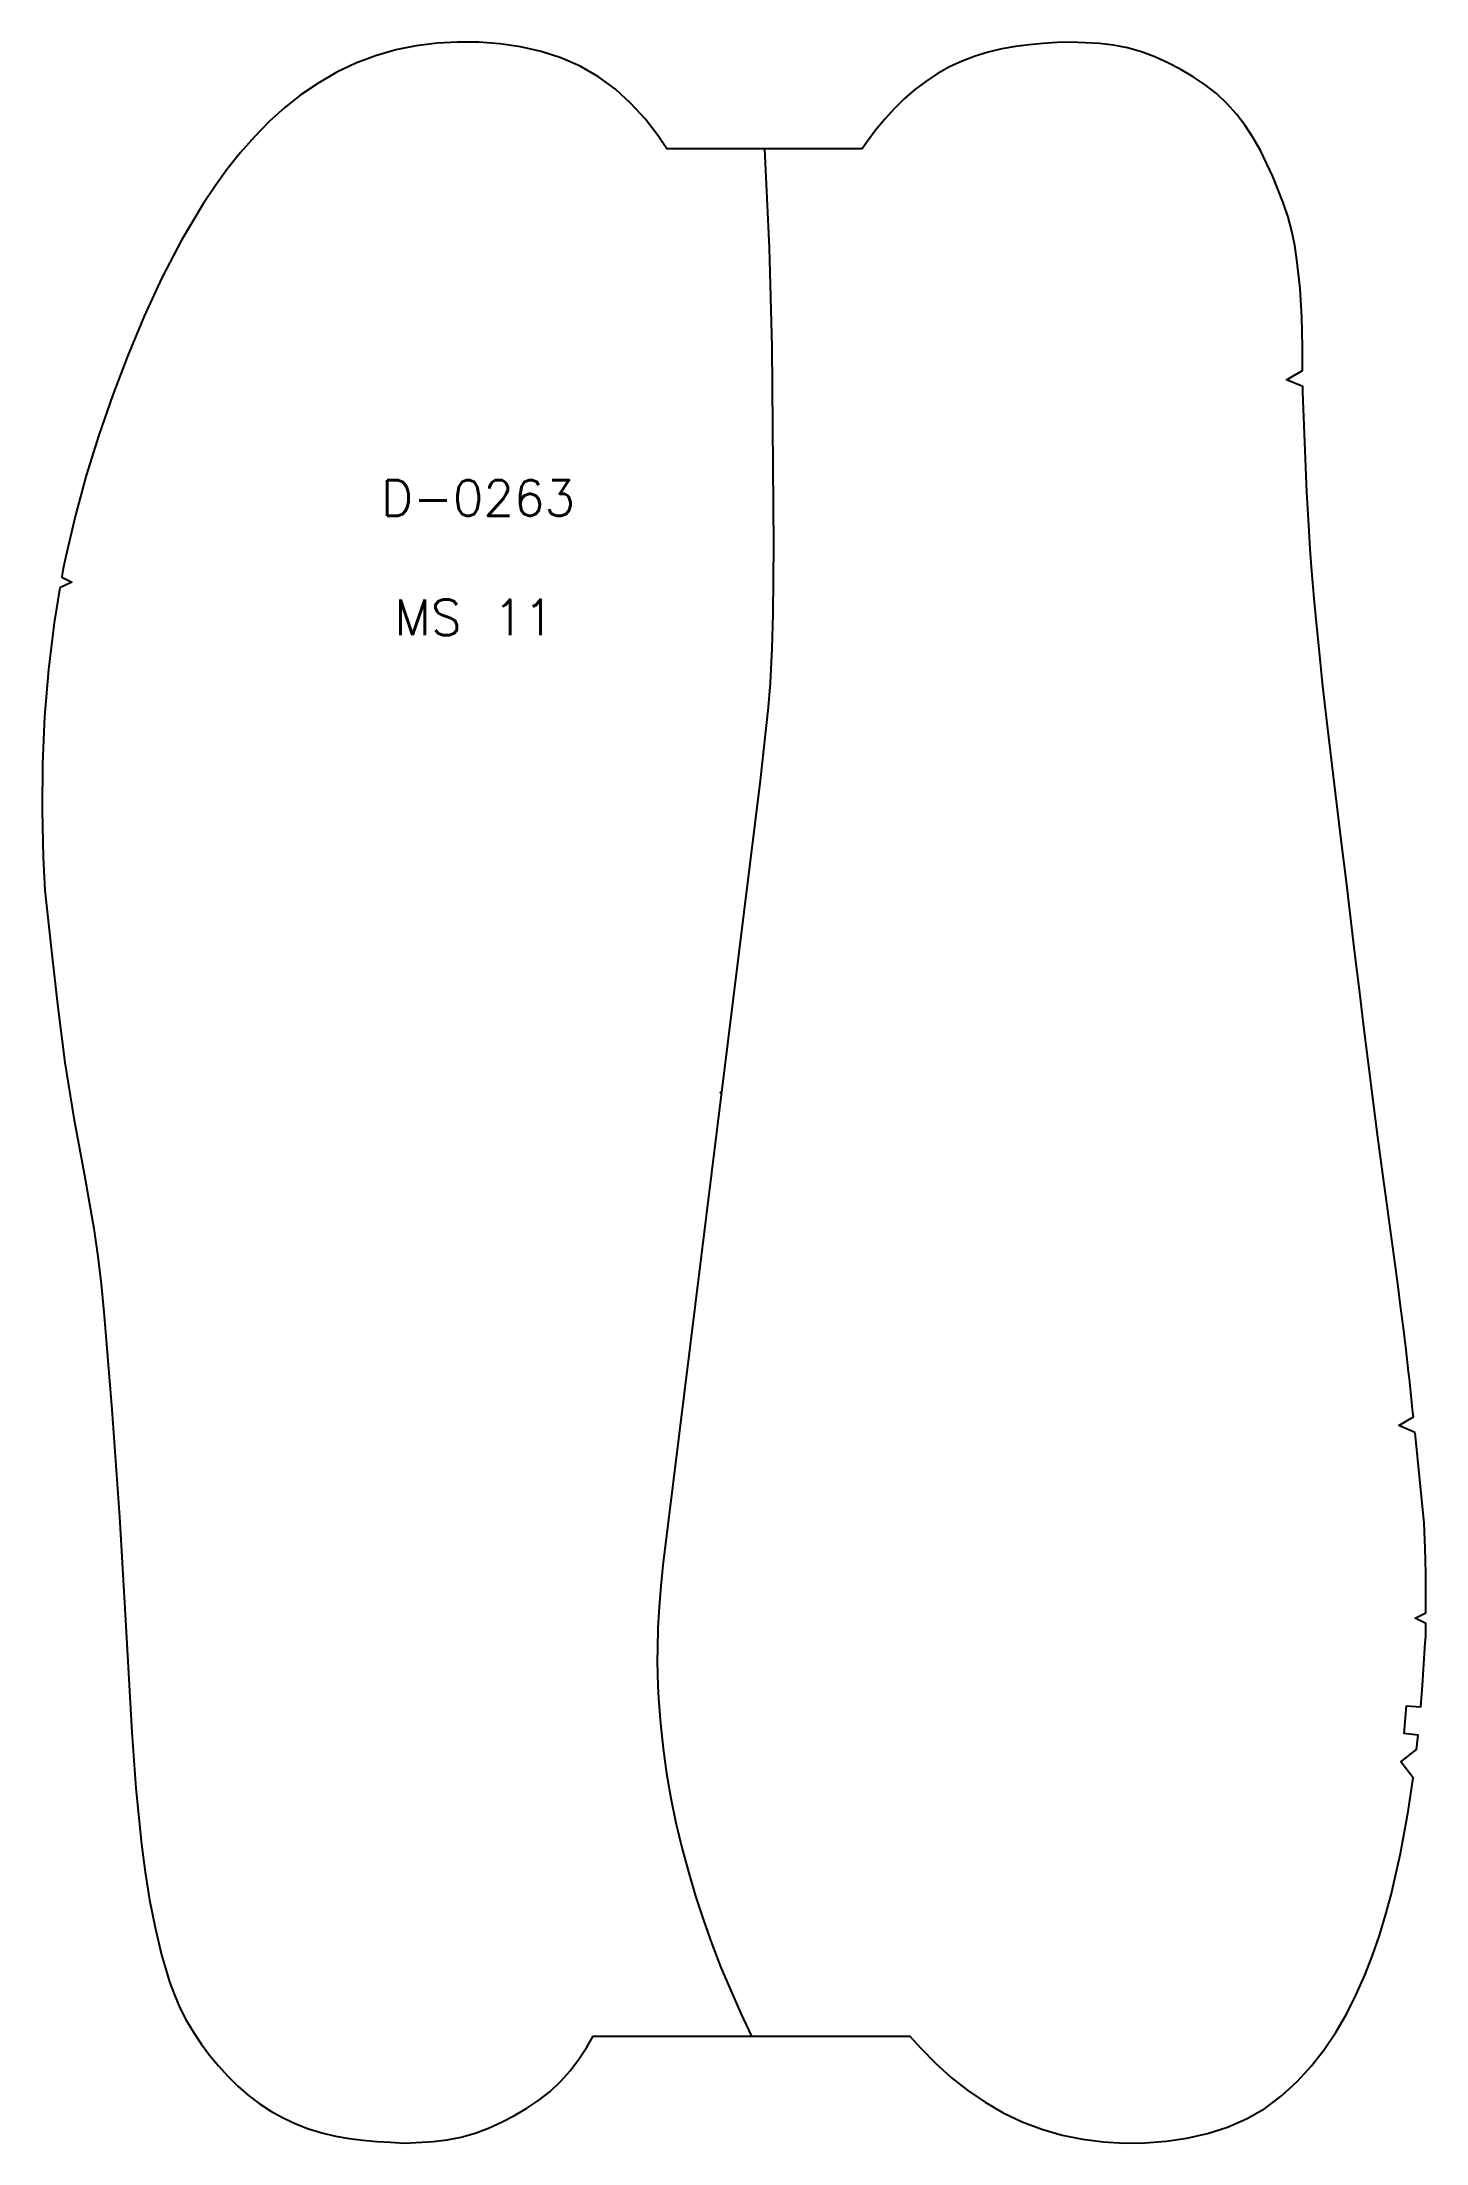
# Model space of a CAD drawing. Extents: x -3600 to 4663, y 5 to 334.
# Drawn here: x 2051.6 to 2245.7, y 4.9 to 299.5 of the extents above; entities that cross this region are included whole.
import ezdxf

# ---------------------------------------------------------------- set-up
doc = ezdxf.new("R2010")
doc.units = 0
doc.layers.add('DEFAULT', color=7, linetype='CONTINUOUS')
doc.styles.add('MTXPL_ARIAL', font='txt.shx', dxfattribs={"height": 0.2})

# ---------------------------------------------------------------- blocks, each defined once
blk = doc.blocks.new('*X5')
at = {"layer": 'DEFAULT', "color": 7, "style": 'MTXPL_ARIAL'}
for s, p in [('D-0263', (2099.12, 233.11)), ('MS 11', (2100.97, 216.36))]:
    blk.add_text(s, height=5, dxfattribs=at).set_placement(p)

msp = doc.modelspace()

# ---------------------------------------------------------------- linework, layer by layer
at = {"layer": 'DEFAULT', "color": 7}
msp.add_lwpolyline([(2090.84, 6.34), (2092.73, 5.89), (2094.65, 5.55), (2096.58, 5.3), (2098.51, 5.14), (2100.45, 5.02), (2102.4, 4.92), (2106.41, 5.12), (2108.41, 5.35), (2110.38, 5.72), (2112.31, 6.28), (2114.2, 7), (2116.03, 7.83), (2117.82, 8.77), (2119.56, 9.79), (2121.24, 10.91), (2122.83, 12.16), (2124.3, 13.53), (2125.65, 15.05), (2126.87, 16.66), (2127.98, 18.36), (2128.88, 19.92), (2173.31, 19.92), (2174.81, 18.21), (2176.88, 16.1), (2179.08, 14.12), (2181.4, 12.29), (2183.85, 10.63), (2186.4, 9.16), (2189.06, 7.89), (2191.8, 6.85), (2194.64, 6.03), (2197.51, 5.45), (2200.43, 5.08), (2203.37, 4.92), (2206.3, 4.96), (2209.24, 5.19), (2212.15, 5.62), (2215.02, 6.26), (2217.82, 7.15), (2220.52, 8.32), (2223.07, 9.78), (2225.44, 11.54), (2227.62, 13.53), (2229.61, 15.72), (2231.43, 18.06), (2233.07, 20.52), (2234.56, 23.08), (2235.9, 25.73), (2237.1, 28.45), (2238.18, 31.21), (2239.14, 34.03), (2240.01, 36.87), (2240.78, 39.74), (2242.1, 45.54), (2243.16, 51.4), (2243.87, 56.14), (2242.15, 58.35), (2244.36, 60.11), (2244.59, 62.1), (2242.61, 62.33), (2242.97, 66.24), (2244.96, 66.08), (2245.21, 69.13), (2245.59, 75.07), (2245.64, 75.97), (2245.66, 77.75), (2244.17, 78.51), (2245.68, 79.25), (2245.68, 84.8), (2245.58, 88.33), (2245.43, 91.86), (2244.15, 104.49), (2244.14, 104.58), (2241.86, 105.53), (2243.92, 106.74), (2243.86, 107.35), (2243.66, 109.25), (2243.56, 110.2), (2243.46, 111.15), (2243.35, 112.1), (2243.25, 113.05), (2242.89, 116.15), (2242.52, 119.24), (2242.12, 122.32), (2241.72, 125.41), (2241.3, 128.49), (2240.89, 131.57), (2240.46, 134.65), (2240.04, 137.73), (2239.63, 140.8), (2238.94, 145.96), (2238.27, 151.12), (2237.62, 156.29), (2236.98, 161.45), (2236.35, 166.62), (2235.72, 171.79), (2235.09, 176.97), (2234.47, 182.14), (2233.84, 187.31), (2232.66, 196.98), (2231.82, 204.04), (2231.23, 209.24), (2230.73, 213.99), (2230.32, 218.1), (2230, 221.53), (2229.68, 225.33), (2229.45, 228.43), (2229.23, 231.77), (2229.09, 234.1), (2228.97, 236.43), (2228.86, 238.76), (2228.76, 241.1), (2228.67, 243.44), (2228.58, 245.77), (2228.5, 248.11), (2228.43, 250.45), (2228.41, 251.23), (2226.13, 252.19), (2228.36, 253.5), (2228.35, 256.84), (2228.26, 260.9), (2228.03, 264.97), (2227.59, 269.01), (2227.27, 271.02), (2226.85, 273.01), (2226.33, 274.98), (2225.71, 276.91), (2224.21, 280.7), (2222.45, 284.35), (2221.44, 286.12), (2220.33, 287.82), (2219.11, 289.43), (2217.76, 290.94), (2216.28, 292.31), (2214.7, 293.56), (2213.02, 294.68), (2211.28, 295.71), (2209.49, 296.64), (2207.65, 297.48), (2205.77, 298.19), (2203.84, 298.75), (2201.87, 299.12), (2199.87, 299.35), (2195.86, 299.55), (2193.91, 299.46), (2191.97, 299.34), (2190.03, 299.17), (2188.1, 298.92), (2186.19, 298.58), (2184.29, 298.13), (2182.43, 297.56), (2180.61, 296.87), (2178.84, 296.05), (2177.14, 295.1), (2175.51, 294.03), (2173.95, 292.85), (2172.47, 291.57), (2171.08, 290.19), (2169.76, 288.74), (2168.52, 287.22), (2167.35, 285.65), (2166.62, 284.55), (2139.22, 284.55), (2137.97, 286.41), (2136.15, 288.76), (2134.16, 290.94), (2131.99, 292.93), (2129.61, 294.69), (2127.06, 296.15), (2124.36, 297.32), (2121.56, 298.21), (2118.69, 298.86), (2115.78, 299.28), (2112.85, 299.51), (2109.91, 299.55), (2106.97, 299.39), (2104.06, 299.03), (2101.18, 298.44), (2098.35, 297.63), (2095.6, 296.58), (2092.94, 295.31), (2090.39, 293.84), (2087.94, 292.18), (2085.62, 290.35), (2083.42, 288.38), (2081.35, 286.26), (2079.4, 284.04), (2077.56, 281.71), (2075.82, 279.31), (2074.18, 276.84), (2071.14, 271.75), (2068.39, 266.48), (2065.89, 261.09), (2063.6, 255.6), (2061.49, 250.05), (2059.54, 244.43), (2057.77, 238.75), (2056.21, 233.01), (2054.87, 227.22), (2054.54, 225.73), (2054.35, 224.62), (2054.33, 224.51), (2055.73, 223.81), (2054.08, 223.03), (2053.28, 218.1), (2052.48, 211.56), (2051.94, 204.98), (2051.64, 198.39), (2051.57, 191.79), (2051.72, 185.19), (2051.97, 180.61), (2052.9, 172.05), (2053.77, 164.22), (2054.78, 156.42), (2056.04, 148.65), (2057.46, 140.9), (2058.82, 133.15), (2059.39, 129.26), (2059.86, 125.35), (2060.24, 121.43), (2060.57, 117.51), (2061.36, 107.78), (2062.43, 92.72), (2063.27, 78.23), (2064.19, 62.54), (2064.75, 54.67), (2065.52, 46.81), (2066.03, 42.91), (2066.66, 39.01), (2067.42, 35.15), (2068.34, 31.31), (2068.87, 29.42), (2069.46, 27.54), (2070.14, 25.69), (2070.91, 23.89), (2071.81, 22.15), (2072.8, 20.46), (2073.89, 18.83), (2075.06, 17.25), (2076.31, 15.73), (2077.62, 14.28), (2079.02, 12.9), (2080.49, 11.62), (2082.05, 10.44), (2083.68, 9.38), (2085.39, 8.43), (2087.15, 7.6), (2088.97, 6.91)], close=True, dxfattribs=at)
at = {"layer": 'DEFAULT'}
msp.add_lwpolyline([(2152.92, 284.55), (2153.55, 270.69), (2153.93, 256.82), (2154.15, 229.05), (2154.08, 219.36), (2153.94, 214.52), (2153.68, 209.68), (2153.41, 206.25), (2152.29, 195.97), (2138.63, 85.95), (2138.35, 83.03), (2138.12, 80.1), (2137.96, 77.18), (2137.88, 74.24), (2137.87, 72.49), (2137.89, 70.74), (2137.95, 68.99), (2138.03, 67.24), (2138.3, 63.74), (2138.68, 60.24), (2139.18, 56.75), (2139.78, 53.27), (2140.49, 49.81), (2141.31, 46.37), (2142.23, 42.94), (2143.24, 39.55), (2144.34, 36.18), (2145.53, 32.85), (2146.8, 29.55), (2148.16, 26.3), (2149.59, 23.09), (2151.09, 19.92)], dxfattribs=at)
msp.add_point((2146.73, 152.24), dxfattribs=at)

# ---------------------------------------------------------------- block references
at = {"layer": 'DEFAULT', "color": 7}
msp.add_blockref('*X5', (0, 0), dxfattribs=at)

doc.saveas('drawing.dxf')
